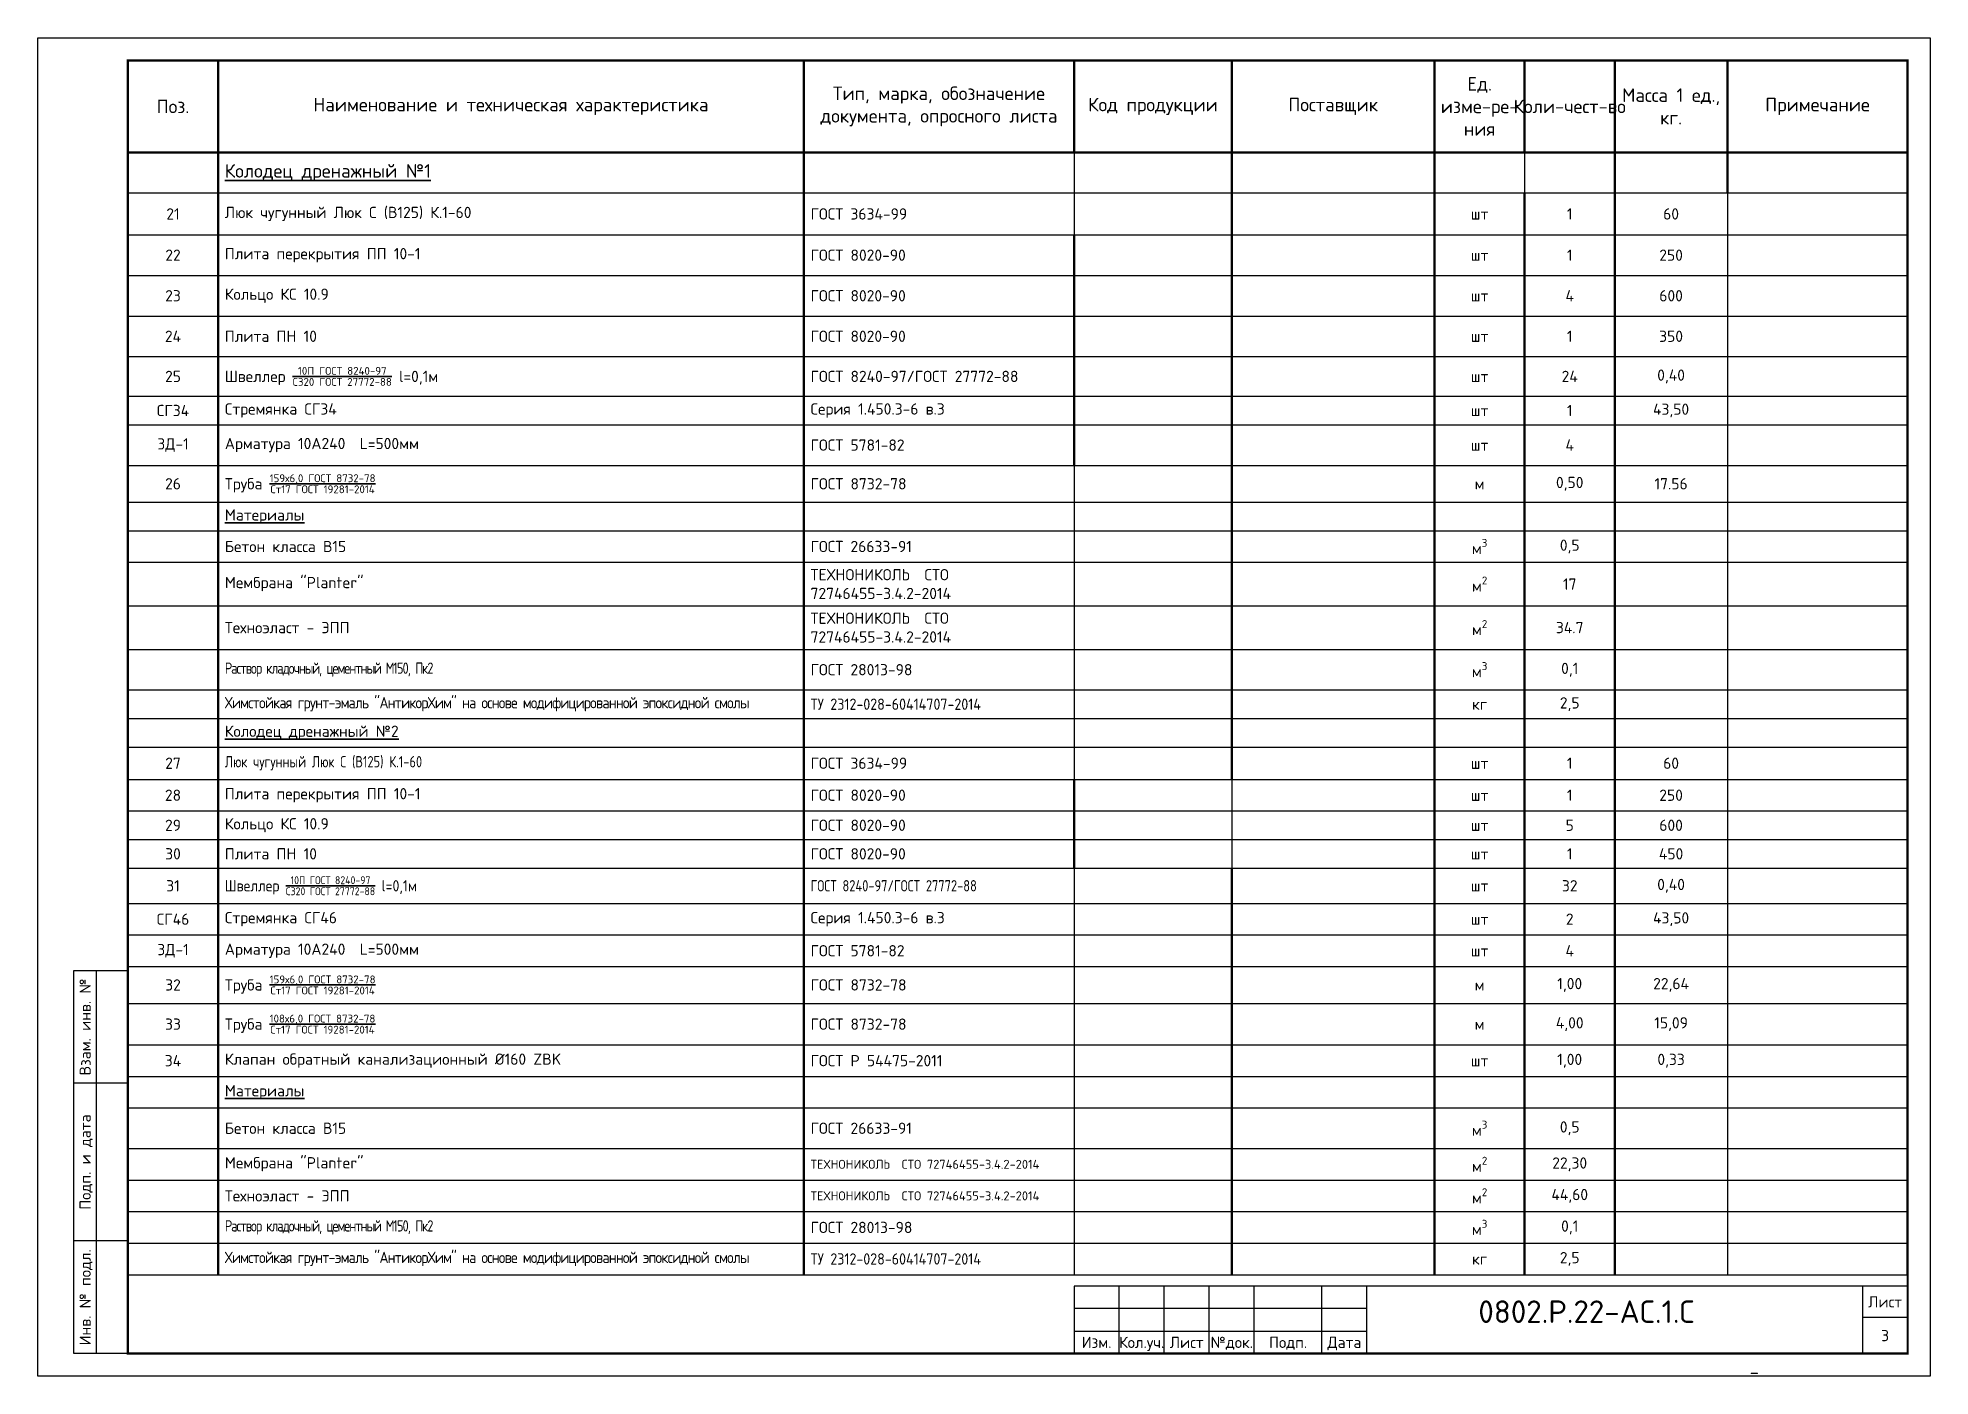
# Model space of a CAD drawing. Header units: millimetres. Extents: x 1601 to 14530, y 1157 to 3820.
# Drawn here: x 13642.2 to 14062.2, y 2831 to 3128 of the extents above; entities that cross this region are included whole.
import ezdxf
from ezdxf.enums import TextEntityAlignment as Align

# ---------------------------------------------------------------- set-up
doc = ezdxf.new("R2010")
doc.units = ezdxf.units.MM
doc.layers.add('таблица', color=250, linetype='Continuous', lineweight=35)
doc.styles.add('-ISOCPEUR-', font='isocpeur.TTF')
doc.styles.get("Standard").update_dxf_attribs({"font": 'GOST Common.ttf'})

msp = doc.modelspace()

# ---------------------------------------------------------------- texts
at = {"style": '-ISOCPEUR-'}
for s, p in [('Взам. инв. №', (13652.7279, 2908.4949)), ('Подп. и дата', (13652.7279, 2878.4949)), ('Инв. № подл.', (13652.7279, 2848.4949))]:
    msp.add_text(s, height=2.5, rotation=90, dxfattribs=at).set_placement(p, align=Align.MIDDLE_CENTER)
for s, p in [('Лист', (14052.2279, 2847.4949)), ('Изм.', (13877.2279, 2838.4949)), ('Кол.уч.', (13887.2279, 2838.4949)), ('Лист', (13897.2279, 2838.4949)), ('№док.', (13907.2279, 2838.4949)), ('Подп.', (13919.7279, 2838.4949)), ('Дата', (13932.2279, 2838.4949))]:
    msp.add_text(s, height=2.5, dxfattribs=at).set_placement(p, align=Align.MIDDLE_CENTER)
at = {"insert": (13961.4255, 2847.803), "char_height": 5, "width": 38.557853, "attachment_point": 1}
msp.add_mtext('\\pi-9.47107,l10;{\\fISOCPEUR|b0|i0|c204|p34;\\C7;0802.Р.22-АС.1.С}', dxfattribs=at)
at = {"style": '-ISOCPEUR-'}
msp.add_attdef('3', text='*', height=2.5, dxfattribs=at).set_placement((14052.2279, 2839.9949), align=Align.MIDDLE_CENTER)
at = {"style": '-ISOCPEUR-', "flags": 8}
msp.add_attdef('_', text='Формат', height=3, dxfattribs=at).set_placement((14023.2001, 2833.2498), align=Align.MIDDLE_CENTER)

# ---------------------------------------------------------------- blocks, each defined once
blk = doc.blocks.new('*T343')
at = {"layer": 'таблица', "color": 7, "lineweight": 50, "transparency": 16777216}
for p, q in [((0, 0), (395, 0)), ((0, 0), (0, -20.43)), ((20, 0), (20, -20.43)), ((150, 0), (150, -20.43)), ((210, 0), (210, -20.43)), ((245, 0), (245, -20.43)), ((290, 0), (290, -20.43)), ((310, 0), (310, -20.43)), ((330, 0), (330, -20.43)), ((355, 0), (355, -20.43)), ((395, 0), (395, -20.43))]:
    blk.add_line(p, q, dxfattribs=at)
at = {"layer": 'таблица', "color": 0, "lineweight": 50, "transparency": 16777216}
for p, q in [((0, -20.43), (150, -20.43)), ((0, -20.43), (0, -269.49)), ((20, -20.43), (20, -269.49)), ((210, -20.43), (395, -20.43)), ((245, -20.43), (245, -159.58)), ((290, -20.43), (290, -29.43)), ((330, -20.43), (330, -29.43)), ((355, -20.43), (355, -29.43)), ((395, -20.43), (395, -269.49)), ((210, -38.73), (210, -89.87)), ((210, -159.58), (210, -179.25)), ((245, -179.25), (245, -269.49))]:
    blk.add_line(p, q, dxfattribs=at)
at = {"layer": 'таблица', "color": 0, "linetype": 'ByBlock', "lineweight": 50, "transparency": 16777216}
for p, q in [((150, -20.43), (210, -20.43)), ((150, -20.43), (150, -269.49)), ((290, -29.43), (290, -269.49)), ((310, -29.43), (310, -269.49)), ((330, -29.43), (330, -269.49))]:
    blk.add_line(p, q, dxfattribs=at)
at = {"layer": 'таблица', "color": 0, "linetype": 'ByBlock', "lineweight": -2, "transparency": 16777216}
for p, q in [((210, -20.43), (210, -38.73)), ((310, -20.43), (310, -29.43)), ((355, -29.43), (355, -269.49)), ((210, -89.87), (210, -159.58)), ((245, -159.58), (245, -179.25)), ((210, -166.58), (245, -166.58)), ((210, -172.92), (245, -172.92)), ((210, -179.25), (245, -179.25)), ((210, -179.25), (210, -269.49)), ((0, -225.49), (20, -225.49)), ((20, -232.49), (210, -232.49)), ((245, -232.49), (355, -232.49)), ((20, -241.49), (210, -241.49)), ((245, -241.49), (355, -241.49)), ((20, -248.49), (210, -248.49)), ((245, -248.49), (355, -248.49)), ((20, -255.49), (210, -255.49)), ((245, -255.49), (355, -255.49)), ((20, -262.49), (210, -262.49)), ((245, -262.49), (355, -262.49)), ((20, -269.49), (210, -269.49)), ((245, -269.49), (355, -269.49))]:
    blk.add_line(p, q, dxfattribs=at)
at = {"layer": 'таблица', "color": 0, "lineweight": 25, "transparency": 16777216}
for p, q in [((0, -29.43), (20, -29.43)), ((210, -29.43), (290, -29.43)), ((310, -29.43), (395, -29.43)), ((0, -38.73), (20, -38.73)), ((210, -38.73), (245, -38.73)), ((355, -38.73), (395, -38.73)), ((0, -47.73), (20, -47.73)), ((210, -47.73), (245, -47.73)), ((355, -47.73), (395, -47.73)), ((0, -56.73), (20, -56.73)), ((210, -56.73), (245, -56.73)), ((355, -56.73), (395, -56.73)), ((0, -65.73), (20, -65.73)), ((210, -65.73), (245, -65.73)), ((355, -65.73), (395, -65.73)), ((0, -74.53), (20, -74.53)), ((210, -74.53), (245, -74.53)), ((355, -74.53), (395, -74.53)), ((0, -80.87), (20, -80.87)), ((210, -80.87), (245, -80.87)), ((355, -80.87), (395, -80.87)), ((0, -89.87), (20, -89.87)), ((210, -89.87), (245, -89.87)), ((355, -89.87), (395, -89.87)), ((0, -98.05), (20, -98.05)), ((210, -98.05), (245, -98.05)), ((355, -98.05), (395, -98.05)), ((0, -104.38), (20, -104.38)), ((210, -104.38), (245, -104.38)), ((355, -104.38), (395, -104.38)), ((0, -111.38), (20, -111.38)), ((210, -111.38), (245, -111.38)), ((355, -111.38), (395, -111.38)), ((0, -121.05), (20, -121.05)), ((210, -121.05), (245, -121.05)), ((355, -121.05), (395, -121.05)), ((0, -130.72), (20, -130.72)), ((210, -130.72), (245, -130.72)), ((355, -130.72), (395, -130.72)), ((0, -139.72), (20, -139.72)), ((210, -139.72), (245, -139.72)), ((355, -139.72), (395, -139.72)), ((0, -146.05), (20, -146.05)), ((210, -146.05), (245, -146.05)), ((355, -146.05), (395, -146.05)), ((0, -152.38), (20, -152.38)), ((210, -152.38), (245, -152.38)), ((355, -152.38), (395, -152.38)), ((0, -159.58), (20, -159.58)), ((210, -159.58), (245, -159.58)), ((355, -159.58), (395, -159.58)), ((0, -166.58), (20, -166.58)), ((355, -166.58), (395, -166.58)), ((0, -172.92), (20, -172.92)), ((355, -172.92), (395, -172.92)), ((0, -179.25), (20, -179.25)), ((355, -179.25), (395, -179.25)), ((0, -187.09), (20, -187.09)), ((210, -187.09), (245, -187.09)), ((355, -187.09), (395, -187.09)), ((0, -194.09), (20, -194.09)), ((210, -194.09), (245, -194.09)), ((355, -194.09), (395, -194.09)), ((0, -201.09), (20, -201.09)), ((210, -201.09), (245, -201.09)), ((355, -201.09), (395, -201.09)), ((0, -209.27), (20, -209.27)), ((210, -209.27), (245, -209.27)), ((355, -209.27), (395, -209.27)), ((0, -218.49), (20, -218.49)), ((210, -218.49), (245, -218.49)), ((355, -218.49), (395, -218.49)), ((210, -225.49), (245, -225.49)), ((355, -225.49), (395, -225.49)), ((0, -232.49), (20, -232.49)), ((210, -232.49), (245, -232.49)), ((355, -232.49), (395, -232.49)), ((0, -241.49), (20, -241.49)), ((210, -241.49), (245, -241.49)), ((355, -241.49), (395, -241.49)), ((0, -248.49), (20, -248.49)), ((210, -248.49), (245, -248.49)), ((355, -248.49), (395, -248.49)), ((0, -255.49), (20, -255.49)), ((210, -255.49), (245, -255.49)), ((355, -255.49), (395, -255.49)), ((0, -262.49), (20, -262.49)), ((210, -262.49), (245, -262.49)), ((355, -262.49), (395, -262.49)), ((0, -269.49), (20, -269.49)), ((210, -269.49), (245, -269.49)), ((355, -269.49), (395, -269.49))]:
    blk.add_line(p, q, dxfattribs=at)
at = {"layer": 'таблица', "color": 0, "linetype": 'ByBlock', "lineweight": 25, "transparency": 16777216}
for p, q in [((20, -29.43), (210, -29.43)), ((290, -29.43), (310, -29.43)), ((20, -38.73), (210, -38.73)), ((245, -38.73), (355, -38.73)), ((20, -47.73), (210, -47.73)), ((245, -47.73), (355, -47.73)), ((20, -56.73), (210, -56.73)), ((245, -56.73), (355, -56.73)), ((20, -65.73), (210, -65.73)), ((245, -65.73), (355, -65.73)), ((20, -74.53), (210, -74.53)), ((245, -74.53), (355, -74.53)), ((20, -80.87), (210, -80.87)), ((245, -80.87), (355, -80.87)), ((20, -89.87), (210, -89.87)), ((245, -89.87), (355, -89.87)), ((20, -98.05), (210, -98.05)), ((245, -98.05), (355, -98.05)), ((20, -104.38), (210, -104.38)), ((245, -104.38), (355, -104.38)), ((20, -111.38), (210, -111.38)), ((245, -111.38), (355, -111.38)), ((20, -121.05), (210, -121.05)), ((245, -121.05), (355, -121.05)), ((20, -130.72), (210, -130.72)), ((245, -130.72), (355, -130.72)), ((20, -139.72), (210, -139.72)), ((245, -139.72), (355, -139.72)), ((20, -146.05), (210, -146.05)), ((245, -146.05), (355, -146.05)), ((20, -152.38), (210, -152.38)), ((245, -152.38), (355, -152.38)), ((20, -159.58), (210, -159.58)), ((245, -159.58), (355, -159.58)), ((20, -166.58), (210, -166.58)), ((245, -166.58), (355, -166.58)), ((20, -172.92), (210, -172.92)), ((245, -172.92), (355, -172.92)), ((20, -179.25), (210, -179.25)), ((245, -179.25), (355, -179.25)), ((20, -187.09), (210, -187.09)), ((245, -187.09), (355, -187.09)), ((20, -194.09), (210, -194.09)), ((245, -194.09), (355, -194.09)), ((20, -201.09), (210, -201.09)), ((245, -201.09), (355, -201.09)), ((20, -209.27), (210, -209.27)), ((245, -209.27), (355, -209.27)), ((20, -218.49), (210, -218.49)), ((245, -218.49), (355, -218.49)), ((20, -225.49), (210, -225.49)), ((245, -225.49), (355, -225.49))]:
    blk.add_line(p, q, dxfattribs=at)
at = {"layer": 'таблица', "color": 7, "transparency": 16777216, "char_height": 3, "attachment_point": 5, "style": '-ISOCPEUR-'}
for s, insert, width in [('Ед. изме-ре- ния', (300, -10.22), 17), ('Наименование и техническая характеристика', (85, -10.22), 127), ('Тип, марка, обозначение документа, опросного листа', (180, -10.22), 57), ('Код продукции', (227.5, -10.22), 32), ('Поставщик', (267.5, -10.22), 42), ('Масса 1 ед., кг.', (342.5, -10.22), 22), ('Примечание', (375, -10.22), 37), ('Поз.', (10, -10.22), 17), ('Коли-чест-во', (320, -10.22), 17)]:
    blk.add_mtext(s, dxfattribs=dict(at, insert=insert, width=width))
at = {"layer": 'таблица', "color": 0, "transparency": 16777216, "style": '-ISOCPEUR-'}
for s, insert, char_height, width, attachment_point in [('{\\LКолодец дренажный №1}', (21.5, -24.93), 3, 127, 4), ('21', (10, -34.08), 2.5, 18, 5), ('Люк чугунный {\\C7;Люк С (В125) К.1-60}', (21.5, -34.08), 2.5, 127, 4), ('ГОСТ 3634-99', (151.5, -34.08), 2.5, 57, 4), ('шт', (300, -34.08), 2.5, 17, 5), ('1', (320, -34.08), 2.5, 17, 5), ('60', (342.5, -34.08), 2.5, 22, 5), ('22', (10, -43.23), 2.5, 18, 5), ('Плита перекрытия ПП 10-1', (21.5, -43.23), 2.5, 127, 4), ('ГОСТ 8020-90', (151.5, -43.23), 2.5, 57, 4), ('1', (320, -43.23), 2.5, 17, 5), ('250', (342.5, -43.23), 2.5, 22, 5), ('шт', (300, -43.23), 2.5, 17, 5), ('23', (10, -52.23), 2.5, 18, 5), ('Кольцо КС 10.9', (21.5, -52.23), 2.5, 127, 4), ('ГОСТ 8020-90', (151.5, -52.23), 2.5, 57, 4), ('шт', (300, -52.23), 2.5, 17, 5), ('4', (320, -52.23), 2.5, 17, 5), ('600', (342.5, -52.23), 2.5, 22, 5), ('24', (10, -61.23), 2.5, 18, 5), ('Плита ПН 10', (21.5, -61.23), 2.5, 127, 4), ('ГОСТ 8020-90', (151.5, -61.23), 2.5, 57, 4), ('шт', (300, -61.23), 2.5, 17, 5), ('1', (320, -61.23), 2.5, 17, 5), ('350', (342.5, -61.23), 2.5, 22, 5), ('25', (10, -70.13), 2.5, 18, 5), ('\\A1;Швеллер {\\H0.7x;\\S10П ГОСТ 8240-97/С320 ГОСТ 27772-88;\\H1.42857x; l=0,1м}', (21.5, -70.13), 2.5, 127, 4), ('ГОСТ 8240-97/ГОСТ 27772-88', (151.5, -70.13), 2.5, 57, 4), ('шт', (300, -70.13), 2.5, 17, 5), ('24', (320, -70.13), 2.5, 17, 5), ('0,40', (342.5, -70.13), 2.5, 22, 5), ('СГ34', (10, -77.7), 2.5, 18, 5), ('Стремянка СГ34', (21.5, -77.7), 2.5, 127, 4), ('Серия 1.450.3-6 в.3', (151.5, -77.7), 2.5, 57, 4), ('шт', (300, -77.7), 2.5, 17, 5), ('1', (320, -77.7), 2.5, 17, 5), ('43,50', (342.5, -77.7), 2.5, 22, 5), ('ЗД-1', (10, -85.37), 2.5, 18, 5), ('Арматура 10А240  L=500мм', (21.5, -85.37), 2.5, 127, 4), ('ГОСТ 5781-82', (151.5, -85.37), 2.5, 57, 4), ('шт', (300, -85.37), 2.5, 17, 5), ('4', (320, -85.37), 2.5, 17, 5), ('\\A1;Труба {\\H0.7x;\\S159х6,0 ГОСТ 8732-78/Ст17 ГОСТ 19281-2014;} ', (21.5, -93.96), 2.5, 127, 4), ('26', (10, -93.96), 2.5, 18, 5), ('ГОСТ 8732-78', (151.5, -93.96), 2.5, 57, 4), ('м', (300, -93.96), 2.5, 17, 5), ('0,50', (320, -93.96), 2.5, 17, 5), ('17.56', (342.5, -93.96), 2.5, 22, 5), ('{\\LМатериалы}', (21.5, -101.22), 2.5, 127, 4), ('Бетон класса В15', (21.5, -107.88), 2.5, 127, 4), ('ГОСТ 26633-91', (151.5, -107.88), 2.5, 57, 4), ('\\A1;м{\\H0.7x;\\S3^ ;}', (300, -107.88), 2.5, 17, 5), ('0,5', (320, -107.88), 2.5, 17, 5), ('ТЕХНОНИКОЛЬ  СТО 72746455-3.4.2-2014 ', (151.5, -116.22), 2.5, 57, 4), ('Мембрана "Planter"', (21.5, -116.22), 2.5, 127, 4), ('\\A1;м{\\H0.7x;\\S2^ ;}', (300, -116.22), 2.5, 17, 5), ('17', (320, -116.22), 2.5, 17, 5), ('Техноэласт - ЭПП', (21.5, -125.88), 2.5, 127, 4), ('ТЕХНОНИКОЛЬ  СТО 72746455-3.4.2-2014 ', (151.5, -125.88), 2.5, 57, 4), ('\\A1;м{\\H0.7x;\\S2^ ;}', (300, -125.88), 2.5, 17, 5), ('34.7', (320, -125.88), 2.5, 17, 5), ('{\\W0.8;\\T0.85;Раствор кладочный, цементный М150, Пк2}', (21.5, -135.22), 2.5, 127, 4), ('ГОСТ 28013-98', (151.5, -135.22), 2.5, 57, 4), ('\\A1;м{\\H0.7x;\\S3^ ;}', (300, -135.22), 2.5, 17, 5), ('0,1', (320, -135.22), 2.5, 17, 5), ('{\\W0.9;\\T0.9;Химстойкая грунт-эмаль "АнтикорХим" на основе модифицированной эпоксидной смолы}', (21.5, -142.88), 2.5, 127, 4), ('{\\W0.9;ТУ 2312-028-60414707-2014}', (151.5, -142.88), 2.5, 57, 4), ('кг', (300, -142.88), 2.5, 17, 5), ('2,5', (320, -142.88), 2.5, 17, 5), ('{\\LКолодец дренажный №2}', (21.5, -149.22), 2.5, 127, 4), ('27', (10, -155.98), 2.5, 18, 5), ('{\\W0.8;Люк чугунный \\C7;Люк С (В125) К.1-60}', (21.5, -155.98), 2.5, 127, 4), ('ГОСТ 3634-99', (151.5, -155.98), 2.5, 57, 4), ('1', (320, -155.98), 2.5, 17, 5), ('60', (342.5, -155.98), 2.5, 22, 5), ('шт', (300, -155.98), 2.5, 17, 5), ('28', (10, -163.08), 2.5, 18, 5), ('Плита перекрытия ПП 10-1', (21.5, -163.08), 2.5, 127, 4), ('ГОСТ 8020-90', (151.5, -163.08), 2.5, 57, 4), ('шт', (300, -163.08), 2.5, 17, 5), ('1', (320, -163.08), 2.5, 17, 5), ('250', (342.5, -163.08), 2.5, 22, 5), ('29', (10, -169.75), 2.5, 18, 5), ('Кольцо КС 10.9', (21.5, -169.75), 2.5, 127, 4), ('ГОСТ 8020-90', (151.5, -169.75), 2.5, 57, 4), ('шт', (300, -169.75), 2.5, 17, 5), ('5', (320, -169.75), 2.5, 17, 5), ('600', (342.5, -169.75), 2.5, 22, 5), ('30', (10, -176.08), 2.5, 18, 5), ('Плита ПН 10', (21.5, -176.08), 2.5, 127, 4), ('ГОСТ 8020-90', (151.5, -176.08), 2.5, 57, 4), ('шт', (300, -176.08), 2.5, 17, 5), ('1', (320, -176.08), 2.5, 17, 5), ('450', (342.5, -176.08), 2.5, 22, 5), ('31', (10, -183.17), 2.5, 18, 5), ('\\A1;{\\W0.9;Швеллер \\H0.7x;\\S10П ГОСТ 8240-97/С320 ГОСТ 27772-88;\\H1.42857x; l=0,1м}', (21.5, -183.17), 2.5, 127, 4), ('{\\W0.8;ГОСТ 8240-97/ГОСТ 27772-88}', (151.5, -183.17), 2.5, 57, 4), ('шт', (300, -183.17), 2.5, 17, 5), ('32', (320, -183.17), 2.5, 17, 5), ('0,40', (342.5, -183.17), 2.5, 22, 5), ('Стремянка СГ46', (21.5, -190.59), 2.5, 127, 4), ('Серия 1.450.3-6 в.3', (151.5, -190.59), 2.5, 57, 4), ('СГ46', (10, -190.59), 2.5, 18, 5), ('шт', (300, -190.59), 2.5, 17, 5), ('2', (320, -190.59), 2.5, 17, 5), ('43,50', (342.5, -190.59), 2.5, 22, 5), ('ЗД-1', (10, -197.59), 2.5, 18, 5), ('Арматура 10А240  L=500мм', (21.5, -197.59), 2.5, 127, 4), ('ГОСТ 5781-82', (151.5, -197.59), 2.5, 57, 4), ('шт', (300, -197.59), 2.5, 17, 5), ('4', (320, -197.59), 2.5, 17, 5), ('32', (10, -205.18), 2.5, 18, 5), ('\\A1;Труба {\\H0.7x;\\S159х6,0 ГОСТ 8732-78/Ст17 ГОСТ 19281-2014;} ', (21.5, -205.18), 2.5, 127, 4), ('ГОСТ 8732-78', (151.5, -205.18), 2.5, 57, 4), ('м', (300, -205.18), 2.5, 17, 5), ('1,00', (320, -205.18), 2.5, 17, 5), ('22,64', (342.5, -205.18), 2.5, 22, 5), ('33', (10, -213.88), 2.5, 18, 5), ('\\A1;Труба {\\H0.7x;\\S108х6,0 ГОСТ 8732-78/Ст17 ГОСТ 19281-2014;} ', (21.5, -213.88), 2.5, 127, 4), ('ГОСТ 8732-78', (151.5, -213.88), 2.5, 57, 4), ('м', (300, -213.88), 2.5, 17, 5), ('4,00', (320, -213.88), 2.5, 17, 5), ('15,09', (342.5, -213.88), 2.5, 22, 5), ('34', (10, -221.99), 2.5, 18, 5), ('Клапан обратный канализационный %%C160 ZBK', (21.5, -221.99), 2.5, 127, 4), ('ГОСТ Р 54475-2011', (151.5, -221.99), 2.5, 57, 4), ('шт', (300, -221.99), 2.5, 17, 5), ('1,00', (320, -221.99), 2.5, 17, 5), ('0,33', (342.5, -221.99), 2.5, 22, 5), ('{\\LМатериалы}', (21.5, -228.99), 2.5, 127, 4), ('Бетон класса В15', (21.5, -236.99), 2.5, 127, 4), ('ГОСТ 26633-91', (151.5, -236.99), 2.5, 57, 4), ('\\A1;м{\\H0.7x;\\S3^ ;}', (300, -236.99), 2.5, 17, 5), ('0,5', (320, -236.99), 2.5, 17, 5), ('Мембрана "Planter"', (21.5, -244.99), 2.5, 127, 4), ('\\A1;м{\\H0.7x;\\S2^ ;}', (300, -244.99), 2.5, 17, 5), ('22,30', (320, -244.99), 2.5, 17, 5), ('ТЕХНОНИКОЛЬ  СТО 72746455-3.4.2-2014 ', (151.5, -244.99), 2, 57, 4), ('Техноэласт - ЭПП', (21.5, -251.99), 2.5, 127, 4), ('ТЕХНОНИКОЛЬ  СТО 72746455-3.4.2-2014 ', (151.5, -251.99), 2, 57, 4), ('\\A1;м{\\H0.7x;\\S2^ ;}', (300, -251.99), 2.5, 17, 5), ('44,60', (320, -251.99), 2.5, 17, 5), ('{\\W0.8;\\T0.85;Раствор кладочный, цементный М150, Пк2}', (21.5, -258.99), 2.5, 127, 4), ('ГОСТ 28013-98', (151.5, -258.99), 2.5, 57, 4), ('\\A1;м{\\H0.7x;\\S3^ ;}', (300, -258.99), 2.5, 17, 5), ('0,1', (320, -258.99), 2.5, 17, 5), ('{\\W0.9;\\T0.9;Химстойкая грунт-эмаль "АнтикорХим" на основе модифицированной эпоксидной смолы}', (21.5, -265.99), 2.5, 127, 4), ('2,5', (320, -265.99), 2.5, 17, 5), ('{\\W0.9;ТУ 2312-028-60414707-2014}', (151.5, -265.99), 2.5, 57, 4), ('кг', (300, -265.99), 2.5, 17, 5)]:
    blk.add_mtext(s, dxfattribs=dict(at, insert=insert, char_height=char_height, width=width, attachment_point=attachment_point))

# ---------------------------------------------------------------- linework, layer by layer
for p, q in [((13655.2279, 2835.9949), (13655.2279, 2920.9949)), ((13662.2279, 2895.9949), (13650.2279, 2895.9949)), ((13662.2279, 2860.9949), (13650.2279, 2860.9949)), ((13882.2279, 2835.9949), (13882.2279, 2850.9949)), ((13892.2279, 2835.9949), (13892.2279, 2850.9949)), ((13902.2279, 2835.9949), (13902.2279, 2850.9949)), ((13912.2279, 2835.9949), (13912.2279, 2850.9949)), ((13927.2279, 2835.9949), (13927.2279, 2850.9949)), ((13937.2279, 2835.9949), (13937.2279, 2850.9949)), ((14047.2279, 2850.9949), (14047.2279, 2835.9949)), ((13937.2279, 2845.9949), (13872.2279, 2845.9949)), ((14057.2279, 2843.9949), (14047.2279, 2843.9949)), ((13872.2279, 2840.9949), (13937.2279, 2840.9949))]:
    msp.add_line(p, q)
for points in [[(13642.2279, 3127.9949), (14062.2279, 3127.9949), (14062.2279, 2830.9949), (13642.2279, 2830.9949)], [(13662.2279, 2835.9949), (13650.2279, 2835.9949), (13650.2279, 2920.9949), (13662.2279, 2920.9949)], [(13872.2279, 2835.9949), (14057.2279, 2835.9949), (14057.2279, 2850.9949), (13872.2279, 2850.9949)]]:
    msp.add_lwpolyline(points, close=True)
at = {"const_width": 0.5}
msp.add_lwpolyline([(13662.2279, 3122.9949), (14057.2279, 3122.9949), (14057.2279, 2835.9949), (13662.2279, 2835.9949)], close=True, dxfattribs=at)

# ---------------------------------------------------------------- block references
msp.add_blockref('*T343', (13662.2279, 3122.9949))

msp.set_redraw_order([(e.dxf.handle, doc.entitydb.next_handle()) for e in msp.query("TEXT MTEXT ATTDEF DIMENSION ARC_DIMENSION")])  # texts and dimensions are drawn at this point

doc.saveas('drawing.dxf')
